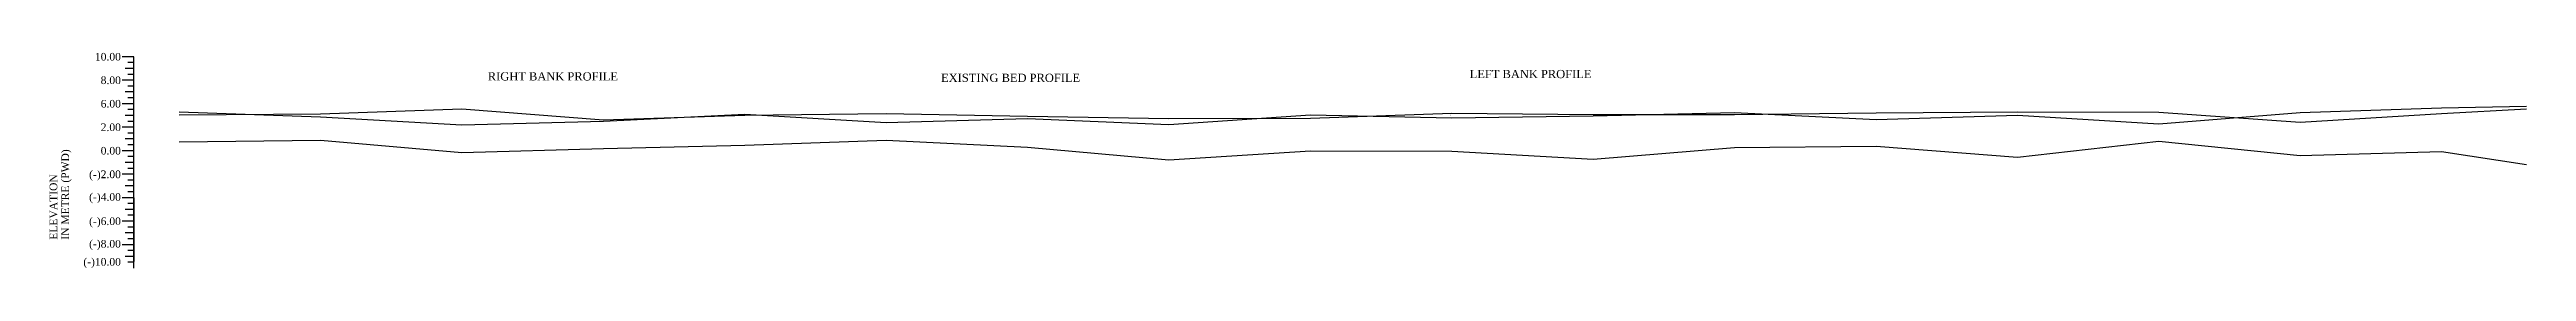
# Model space of a CAD drawing. Header units: metres. Extents: x -148477 to 168932, y -55673 to -2736.
# Drawn here: x -62246 to -62035.8, y -21326.7 to -21308.3 of the extents above; entities that cross this region are included whole.
import ezdxf
from ezdxf.enums import TextEntityAlignment as Align

# ---------------------------------------------------------------- set-up
doc = ezdxf.new("R2010")
doc.units = ezdxf.units.M
doc.styles.get("Standard").update_dxf_attribs({"font": 'times.ttf'})

msp = doc.modelspace()

# ---------------------------------------------------------------- texts
at = {"color": 0, "lineweight": 30}
for s, p in [('10.00', (-62239.9718, -21308.9889)), ('8.00', (-62239.9718, -21310.9889)), ('6.00', (-62239.9718, -21312.9889)), ('0.00', (-62239.9718, -21316.9889)), ('2.00', (-62239.9718, -21314.9889)), ('(-)2.00', (-62239.9718, -21319.0021)), ('2.00', (-62239.9718, -21318.9889)), ('(-)4.00', (-62239.9718, -21320.9271)), ('(-)6.00', (-62239.9718, -21322.9889)), ('(-)8.00', (-62239.9718, -21324.9139)), ('(-)10.00', (-62239.9718, -21326.4483))]:
    msp.add_text(s, height=0.65, dxfattribs=at).set_placement(p, align=Align.RIGHT)
for s, p in [('IN METRE (PWD)', (-62244.3718, -21324.2339)), ('ELEVATION', (-62245.3718, -21324.2339))]:
    msp.add_text(s, height=0.65, rotation=90, dxfattribs=at).set_placement(p)
at = {"color": 3, "lineweight": 30, "insert": (-62208.8341, -21309.9843), "char_height": 0.7, "attachment_point": 1}
msp.add_mtext('RIGHT BANK PROFILE', dxfattribs=at)
at = {"color": 6, "lineweight": 30, "insert": (-62125.5125, -21309.7846), "char_height": 0.7, "attachment_point": 1}
msp.add_mtext('LEFT BANK PROFILE', dxfattribs=at)
at = {"color": 2, "lineweight": 30, "insert": (-62170.3726, -21310.1069), "char_height": 0.7, "attachment_point": 1}
msp.add_mtext('EXISTING BED PROFILE', dxfattribs=at)

# ---------------------------------------------------------------- linework, layer by layer
at = {"color": 0, "lineweight": 30}
for p, q in [((-62238.8718, -21308.6639), (-62239.8718, -21308.6639)), ((-62238.8718, -21309.6639), (-62239.6218, -21309.6639)), ((-62238.8718, -21309.1639), (-62239.3718, -21309.1639)), ((-62238.8718, -21326.6639), (-62238.8718, -21308.6639)), ((-62238.8718, -21310.6639), (-62239.8718, -21310.6639)), ((-62238.8718, -21310.6639), (-62239.8718, -21310.6639)), ((-62238.8718, -21310.6639), (-62239.8718, -21310.6639)), ((-62238.8718, -21311.6639), (-62239.6218, -21311.6639)), ((-62238.8718, -21310.1639), (-62239.3718, -21310.1639)), ((-62238.8718, -21311.1639), (-62239.3718, -21311.1639)), ((-62238.8718, -21312.1639), (-62239.3718, -21312.1639)), ((-62238.8718, -21312.6639), (-62239.8718, -21312.6639)), ((-62238.8718, -21312.6639), (-62239.8718, -21312.6639)), ((-62238.8718, -21313.6639), (-62239.6218, -21313.6639)), ((-62238.8718, -21313.6639), (-62239.6218, -21313.6639)), ((-62238.8718, -21313.1639), (-62239.3718, -21313.1639)), ((-62238.8718, -21313.1639), (-62239.3718, -21313.1639)), ((-62238.8718, -21314.1639), (-62239.3718, -21314.1639)), ((-62238.8718, -21314.6639), (-62239.8718, -21314.6639)), ((-62238.8718, -21315.6639), (-62239.6218, -21315.6639)), ((-62238.8718, -21315.1639), (-62239.3718, -21315.1639)), ((-62238.8718, -21316.1639), (-62239.3718, -21316.1639)), ((-62238.8718, -21316.6639), (-62239.8718, -21316.6639)), ((-62238.8718, -21317.6639), (-62239.6218, -21317.6639)), ((-62238.8718, -21317.1639), (-62239.3718, -21317.1639)), ((-62238.8718, -21318.1639), (-62239.3718, -21318.1639)), ((-62238.8718, -21318.6639), (-62239.8718, -21318.6639)), ((-62238.8718, -21319.6639), (-62239.6218, -21319.6639)), ((-62238.8718, -21319.1639), (-62239.3718, -21319.1639)), ((-62238.8718, -21320.1639), (-62239.3718, -21320.1639)), ((-62238.8718, -21320.6639), (-62239.8718, -21320.6639)), ((-62238.8718, -21322.6639), (-62239.8718, -21322.6639)), ((-62238.8718, -21321.6639), (-62239.6218, -21321.6639)), ((-62238.8718, -21321.1639), (-62239.3718, -21321.1639)), ((-62238.8718, -21322.1639), (-62239.3718, -21322.1639)), ((-62238.8718, -21324.6639), (-62239.8718, -21324.6639)), ((-62238.8718, -21323.6639), (-62239.6218, -21323.6639)), ((-62238.8718, -21323.1639), (-62239.3718, -21323.1639)), ((-62238.8718, -21324.1639), (-62239.3718, -21324.1639)), ((-62238.8718, -21325.6639), (-62239.6218, -21325.6639)), ((-62238.8718, -21325.1639), (-62239.3718, -21325.1639)), ((-62238.8718, -21326.1639), (-62239.3718, -21326.1639))]:
    msp.add_line(p, q, dxfattribs=at)
at = {"lineweight": 30}
msp.add_line((-62238.8718, -21320.6639), (-62238.8718, -21326.0939), dxfattribs=at)
at = {"color": 6, "lineweight": 30}
msp.add_lwpolyline([(-62125.5774, -21310.1607, 0, 0, 0), (-62126.2825, -21310.1604, 0, 0, 0), (-62126.8367, -21312.51, 0.2996, 0, 0), (-62127.1135, -21313.592, 0, 0, 0)], format="xyseb", dxfattribs=at)
at = {"color": 3, "lineweight": 30}
msp.add_lwpolyline([(-62209.0133, -21310.3666, 0, 0, 0), (-62210.1696, -21310.3729, 0, 0, 0), (-62210.7891, -21313.3641, 0.2996, 0, 0), (-62211.0183, -21314.4994, 0, 0, 0)], format="xyseb", dxfattribs=at)
at = {"color": 2, "lineweight": 30}
msp.add_lwpolyline([(-62170.5042, -21310.5223, 0, 0, 0), (-62171.3762, -21310.503, 0, 0, 0), (-62172.3517, -21314.6327, 0.2996, 0, 0), (-62172.6453, -21315.882, 0, 0, 0)], format="xyseb", dxfattribs=at)
at = {"color": 3, "linetype": 'Continuous', "lineweight": -3, "ltscale": 0.5}
msp.add_lwpolyline([(-62235.029, -21313.3649), (-62223.029, -21313.7739), (-62211.029, -21314.4739), (-62199.029, -21314.1599), (-62187.029, -21313.5639), (-62175.029, -21314.2739), (-62163.029, -21313.9139), (-62151.029, -21314.4439), (-62139.029, -21313.6039), (-62127.029, -21313.8539), (-62115.029, -21313.7039), (-62103.029, -21313.4139), (-62091.029, -21314.0139), (-62079.029, -21313.6439), (-62067.029, -21314.3739), (-62055.029, -21313.4239), (-62043.029, -21313.0239), (-62035.829, -21312.8739)], dxfattribs=at)
at = {"color": 6, "linetype": 'Continuous', "lineweight": -3, "ltscale": 0.5}
msp.add_lwpolyline([(-62235.029, -21313.6039), (-62223.029, -21313.5339), (-62211.029, -21313.0939), (-62199.029, -21314.0439), (-62187.029, -21313.6239), (-62175.029, -21313.4839), (-62163.029, -21313.7339), (-62151.029, -21313.9339), (-62139.029, -21313.9039), (-62127.029, -21313.4639), (-62115.029, -21313.5739), (-62103.029, -21313.5839), (-62091.029, -21313.4339), (-62079.029, -21313.3439), (-62067.029, -21313.3839), (-62055.029, -21314.2239), (-62043.029, -21313.5039), (-62035.829, -21313.0939)], dxfattribs=at)
at = {"color": 0, "lineweight": 30}
msp.add_lwpolyline([(-62243.8718, -21324.3639, 0, 0, 0), (-62243.8718, -21316.6172, 0.2767, 0, 0), (-62243.8718, -21316.0639, 0, 0, 0)], format="xyseb", dxfattribs=at)
at = {"color": 2, "linetype": 'Continuous', "lineweight": -3, "ltscale": 0.5}
msp.add_lwpolyline([(-62235.029, -21315.9139), (-62223.029, -21315.7639), (-62211.029, -21316.8139), (-62199.029, -21316.4639), (-62187.029, -21316.1809), (-62175.029, -21315.7539), (-62163.029, -21316.3509), (-62151.029, -21317.4339), (-62139.029, -21316.6809), (-62127.029, -21316.7009), (-62115.029, -21317.3939), (-62103.029, -21316.3939), (-62091.029, -21316.2629), (-62079.029, -21317.2229), (-62067.029, -21315.8529), (-62055.029, -21317.0629), (-62043.029, -21316.7189), (-62035.829, -21317.8369)], dxfattribs=at)

msp.set_redraw_order([(e.dxf.handle, doc.entitydb.next_handle()) for e in msp.query("TEXT MTEXT ATTDEF DIMENSION ARC_DIMENSION")])  # texts and dimensions are drawn at this point

doc.saveas('drawing.dxf')
